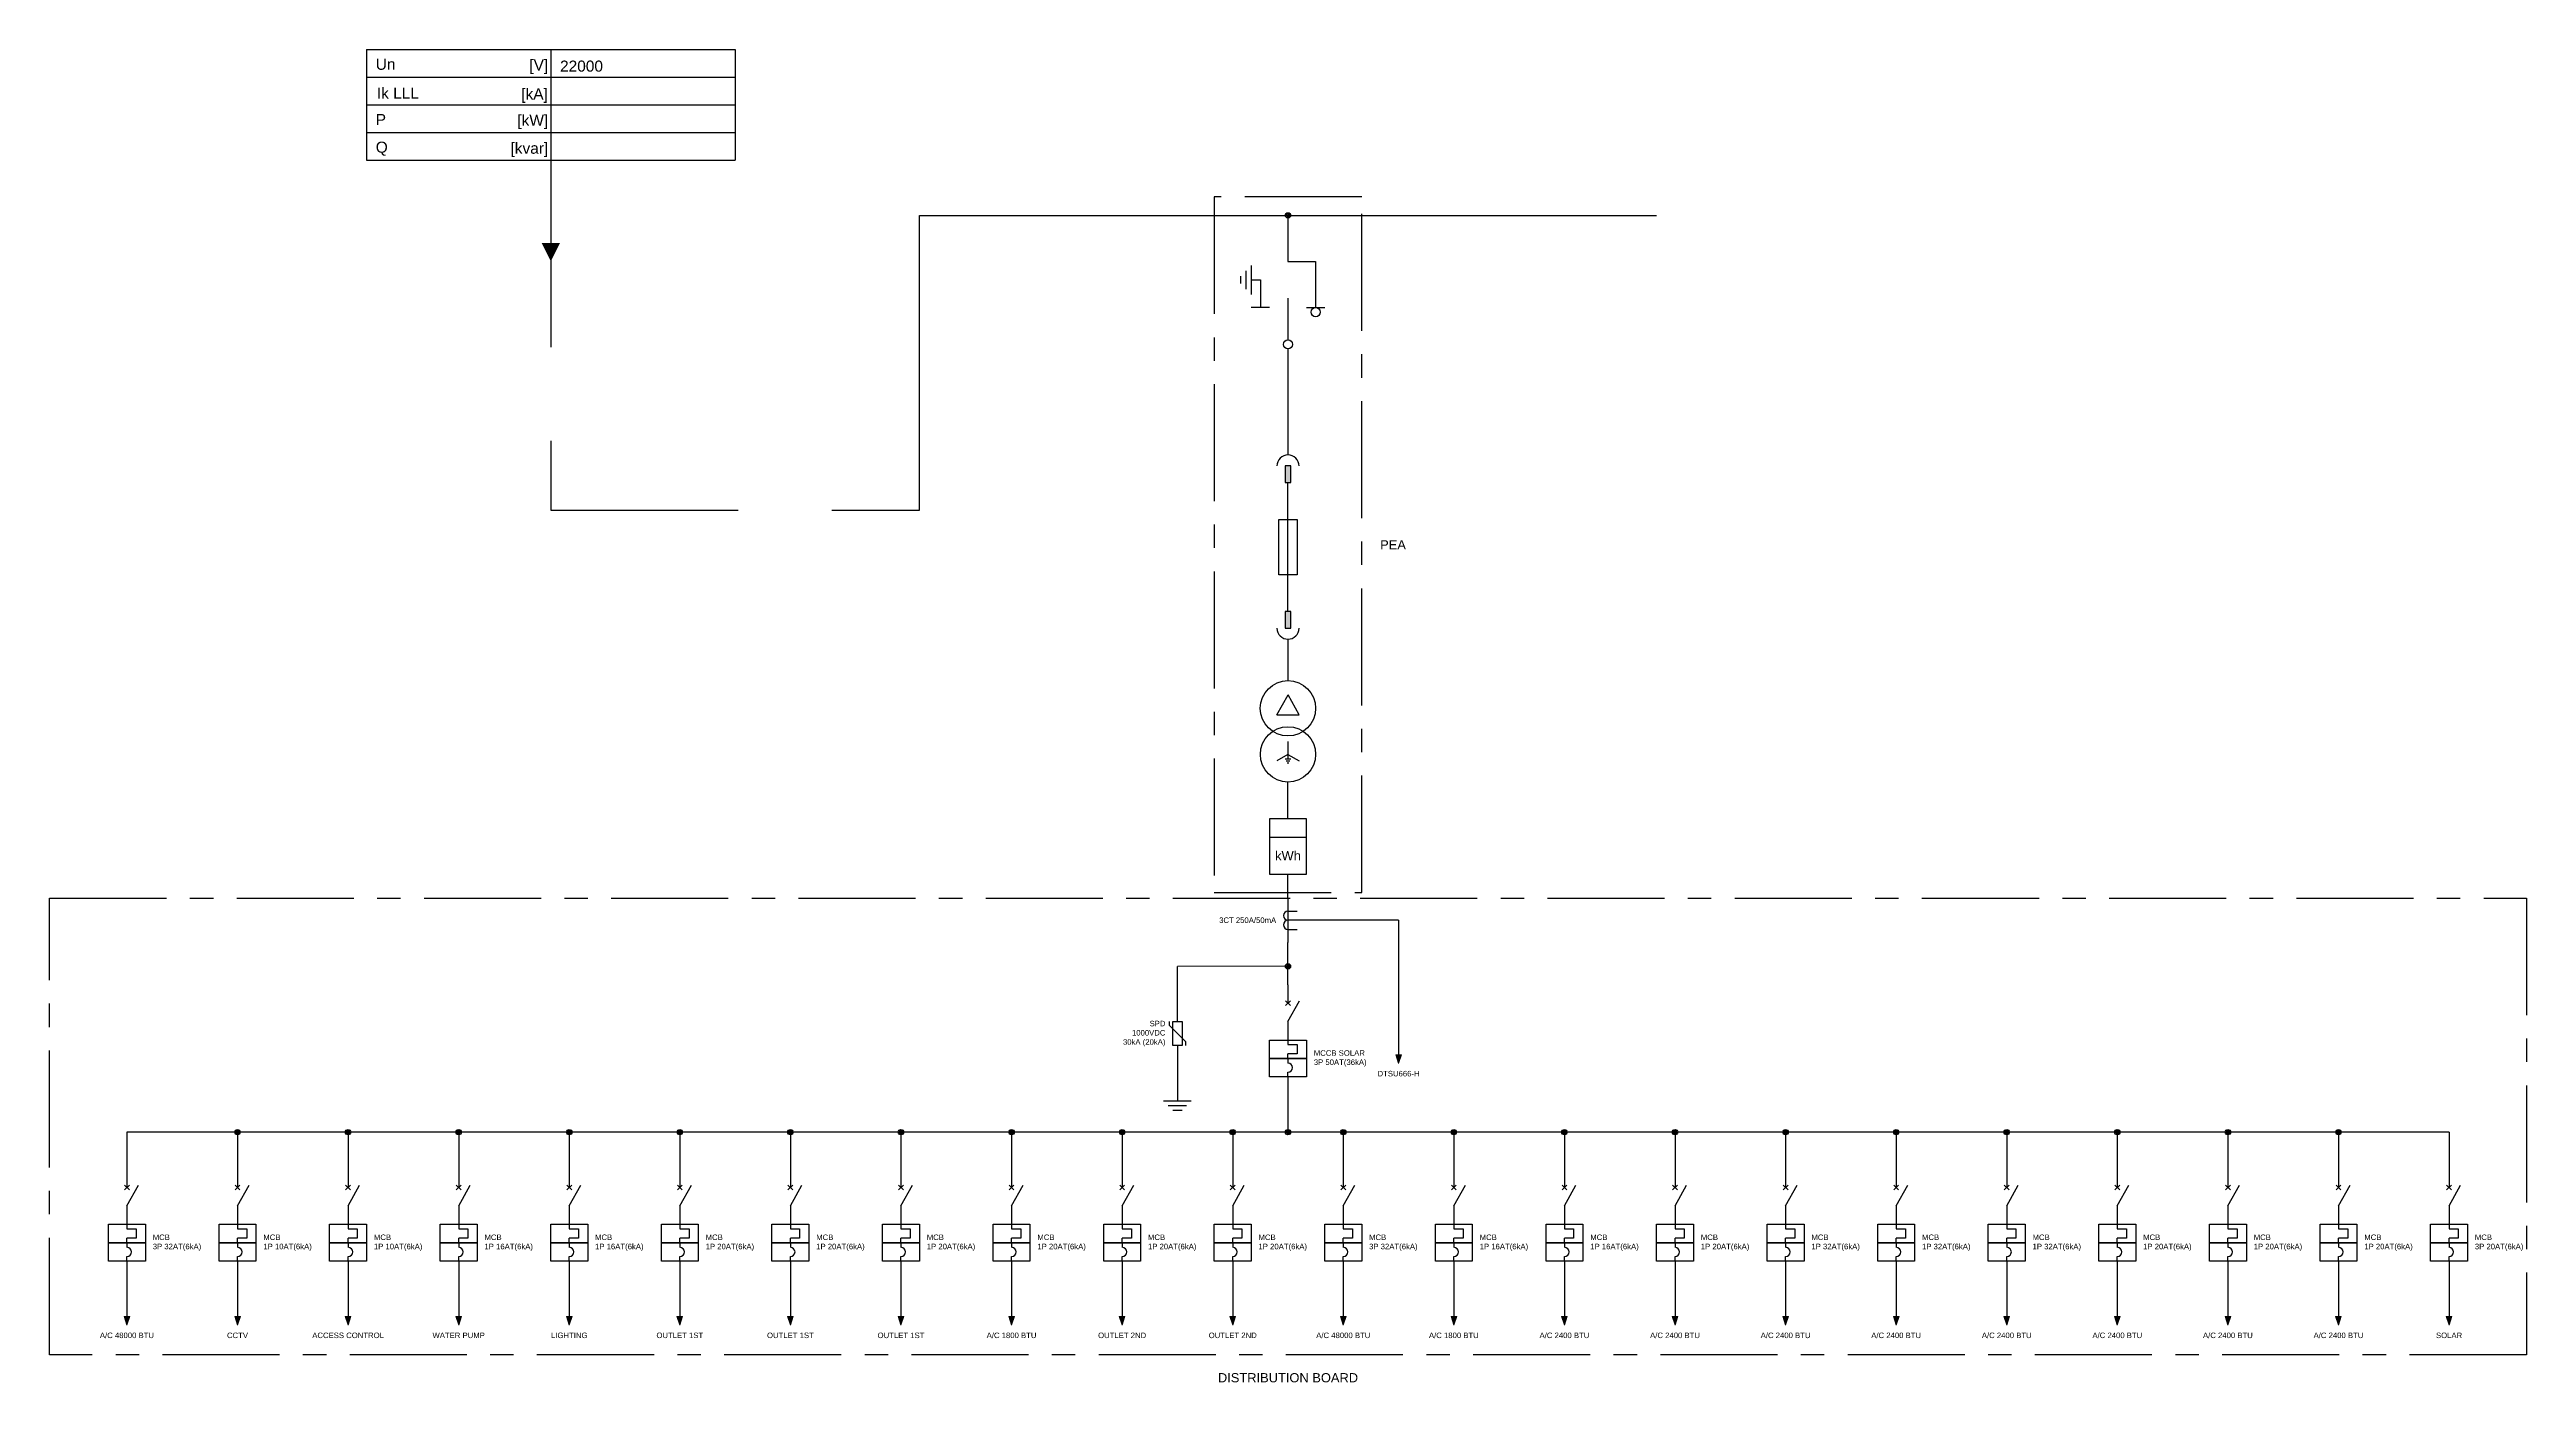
# Model space of a CAD drawing. Header units: inches. Extents: x 0 to 672, y -8 to 354.
import ezdxf
from ezdxf.enums import TextEntityAlignment as Align

# ---------------------------------------------------------------- set-up
doc = ezdxf.new("R2010")
doc.units = ezdxf.units.IN
doc.header["$MEASUREMENT"] = 0
doc.linetypes.add('CENTER', pattern=[50.8, 31.75, -6.35, 6.35, -6.35])
doc.linetypes.add('DASHEDX2', pattern=[38.1, 25.4, -12.7])
for name, color, linetype in [('-CARTIGLIO', 7, 'Continuous'), ('-POTENZA', 7, 'Continuous'), ('-TEXT', 7, 'Continuous'), ('1', 7, 'Continuous'), ('SYMS', 7, 'Continuous'), ('WIRES', 7, 'Continuous')]:
    doc.layers.add(name, color=color, linetype=linetype)
doc.layers.add('wire', color=7, linetype='Continuous', lineweight=20)
doc.styles.add('ATTR', font='arial.ttf')
doc.styles.add('CARTIGLIO', font='arial.ttf')
doc.styles.get("Standard").update_dxf_attribs({"font": 'sanss___.ttf'})
doc.styles.add('WD_IEC', font='ISOCP2.shx', dxfattribs={"width": 0.9, "height": 4, "bigfont": 'extfont2.shx'})

# ---------------------------------------------------------------- blocks, each defined once
blk = doc.blocks.new('HCB21Q9')
for p, q in [((-7.5, 0), (-2.5, 0)), ((-1.84, 0.66), (-3.16, -0.66)), ((-3.16, 0.66), (-1.84, -0.66)), ((2.5, 0), (-3.12, 3.13)), ((2.5, 0), (7.5, 0)), ((7.5, 0), (8.75, 0)), ((8.75, 0), (8.75, 2.5)), ((8.75, 2.5), (11.25, 2.5)), ((11.25, 2.5), (11.25, 0)), ((12.5, 0), (11.25, 0)), ((12.5, 0), (13.75, 0)), ((17.5, 0), (16.25, 0)), ((17.5, 0), (22.5, 0))]:
    blk.add_line(p, q)
for points in [[(7.5, 5), (12.5, 5), (12.5, -5), (7.5, -5)], [(12.5, 5), (17.5, 5), (17.5, -5), (12.5, -5)]]:
    blk.add_lwpolyline(points, close=True)
blk.add_arc((15, 0), 1.25, 0, 180)
at = {"style": 'WD_IEC'}
for tag, height, p in [('INST', 2.5, (6.95, 11.55)), ('TAG2', 2.5, (6.95, 5.23)), ('LOC', 2.5, (6.95, 8.32)), ('TERM02', 2, (22.5, 1)), ('DESC1', 2.5, (-2.31, -7.7)), ('XREF', 2.5, (-2.31, -4.58)), ('DESC3', 2.5, (-1.53, -14.52)), ('DESC2', 2.5, (-1.53, -11.09))]:
    blk.add_attdef(tag, text='', height=height, dxfattribs=at).set_placement(p, align=Align.RIGHT)
at = {"style": 'WD_IEC', "flags": 1}
for tag, p, height in [('RATING1', (12.19, 6.16), 2.5), ('X4TERM01', (-7.5, 0), 0.32), ('X2LINK', (-0.31, 2.29), 0.32), ('X8LINK', (-0.31, 0.79), 0.32), ('X1TERM02', (22.5, 0), 0.32), ('CONTACT', (-7.67, -1.7), 1), ('FAMILY', (17.86, -2.21), 1)]:
    blk.add_attdef(tag, p, '', height=height, dxfattribs=at)
at = {"style": 'WD_IEC'}
blk.add_attdef('TERM01', (-7.5, 1), '', height=2, dxfattribs=at)
blk = doc.blocks.new('VGND2')
for p, q in [((0, 0), (0, -5)), ((-3.75, -5), (3.75, -5)), ((-2.5, -6.25), (2.5, -6.25)), ((-1.25, -7.5), (1.25, -7.5))]:
    blk.add_line(p, q)
at = {"style": 'WD_IEC'}
for tag, p in [('INST', (-5.25, 2.75)), ('LOC', (-5.25, -0.75)), ('TAG1', (-5.25, -4.25))]:
    blk.add_attdef(tag, text='', height=2.5, dxfattribs=at).set_placement(p, align=Align.RIGHT)
at = {"style": 'WD_IEC', "flags": 1}
blk.add_attdef('X2TERM01', (0, 0), '', height=0.32, dxfattribs=at)
blk = doc.blocks.new('WDDOT')
for radius in [0.72, 0.449, 0.223]:
    blk.add_circle((0, 0), radius)
blk = doc.blocks.new('UTILITY_MV')
at = {"layer": '-CARTIGLIO', "color": 0}
for p, q in [((0, 2.5), (50, 2.5)), ((0, 2.5), (0, -12.5)), ((25, 2.5), (25, -12.5)), ((50, 2.5), (50, -12.5)), ((0, -1.25), (50, -1.25)), ((0, -5), (50, -5)), ((0, -8.75), (50, -8.75)), ((0, -12.5), (50, -12.5))]:
    blk.add_line(p, q, dxfattribs=at)
at = {"layer": '-POTENZA', "color": 0, "linetype": 'DASHEDX2'}
for p, q in [((25, -12.5), (25, -60)), ((25, -60), (75, -60))]:
    blk.add_line(p, q, dxfattribs=at)
at = {"layer": '-POTENZA', "color": 0}
blk.add_solid([(25, -26.25), (26.25, -23.75), (25, -26.25), (23.75, -23.75)], dxfattribs=at)
at = {"layer": '-TEXT', "style": 'CARTIGLIO'}
for s, p in [('Un', (1.25, -0.25)), ('Ik LLL', (1.4, -4.17)), ('P', (1.25, -7.75)), ('Q', (1.25, -11.5))]:
    blk.add_text(s, height=1.5, dxfattribs=at).set_placement(p)
for s, p in [('[V]', (24.65, -0.35)), ('[kA]', (24.6, -4.28)), ('[kW]', (24.65, -7.85)), ('[kvar]', (24.65, -11.64))]:
    blk.add_text(s, height=1.5, dxfattribs=at).set_placement(p, align=Align.RIGHT)
at = {"layer": '-TEXT', "style": 'ATTR'}
for tag, p in [('VREF', (26.25, -0.5)), ('I_CCN', (26.22, -4.42)), ('LF_P', (26.25, -8)), ('LF_Q', (26.25, -11.75))]:
    blk.add_attdef(tag, p, '', height=1.5, dxfattribs=at)

msp = doc.modelspace()

# ---------------------------------------------------------------- hatches: boundary and pattern name
at = {"layer": 'wire', "lineweight": 20}
h = msp.add_hatch(color=256, dxfattribs=at)
h.dxf.hatch_style = 1
h.paths.add_polyline_path([(366.77, 81.39), (365.23, 81.39), (366, 79.01)])
at = {"layer": 'wire'}
h = msp.add_hatch(color=256, dxfattribs=at)
h.dxf.hatch_style = 1
h.paths.add_polyline_path([(21.77, 10.38), (20.23, 10.38), (21, 8)])
h = msp.add_hatch(color=256, dxfattribs=at)
h.dxf.hatch_style = 1
h.paths.add_polyline_path([(51.77, 10.38), (50.23, 10.38), (51, 8)])
h = msp.add_hatch(color=256, dxfattribs=at)
h.dxf.hatch_style = 1
h.paths.add_polyline_path([(81.77, 10.38), (80.23, 10.38), (81, 8)])
h = msp.add_hatch(color=256, dxfattribs=at)
h.dxf.hatch_style = 1
h.paths.add_polyline_path([(111.77, 10.38), (110.23, 10.38), (111, 8)])
h = msp.add_hatch(color=256, dxfattribs=at)
h.dxf.hatch_style = 1
h.paths.add_polyline_path([(141.77, 10.38), (140.23, 10.38), (141, 8)])
h = msp.add_hatch(color=256, dxfattribs=at)
h.dxf.hatch_style = 1
h.paths.add_polyline_path([(171.77, 10.38), (170.23, 10.38), (171, 8)])
h = msp.add_hatch(color=256, dxfattribs=at)
h.dxf.hatch_style = 1
h.paths.add_polyline_path([(201.77, 10.38), (200.23, 10.38), (201, 8)])
h = msp.add_hatch(color=256, dxfattribs=at)
h.dxf.hatch_style = 1
h.paths.add_polyline_path([(231.77, 10.38), (230.23, 10.38), (231, 8)])
h = msp.add_hatch(color=256, dxfattribs=at)
h.dxf.hatch_style = 1
h.paths.add_polyline_path([(261.77, 10.38), (260.23, 10.38), (261, 8)])
h = msp.add_hatch(color=256, dxfattribs=at)
h.dxf.hatch_style = 1
h.paths.add_polyline_path([(291.77, 10.38), (290.23, 10.38), (291, 8)])
h = msp.add_hatch(color=256, dxfattribs=at)
h.dxf.hatch_style = 1
h.paths.add_polyline_path([(321.77, 10.38), (320.23, 10.38), (321, 8)])
h = msp.add_hatch(color=256, dxfattribs=at)
h.dxf.hatch_style = 1
h.paths.add_polyline_path([(351.77, 10.38), (350.23, 10.38), (351, 8)])
h = msp.add_hatch(color=256, dxfattribs=at)
h.dxf.hatch_style = 1
h.paths.add_polyline_path([(381.77, 10.38), (380.23, 10.38), (381, 8)])
h = msp.add_hatch(color=256, dxfattribs=at)
h.dxf.hatch_style = 1
h.paths.add_polyline_path([(411.77, 10.38), (410.23, 10.38), (411, 8)])
h = msp.add_hatch(color=256, dxfattribs=at)
h.dxf.hatch_style = 1
h.paths.add_polyline_path([(441.77, 10.38), (440.23, 10.38), (441, 8)])
h = msp.add_hatch(color=256, dxfattribs=at)
h.dxf.hatch_style = 1
h.paths.add_polyline_path([(471.77, 10.38), (470.23, 10.38), (471, 8)])
h = msp.add_hatch(color=256, dxfattribs=at)
h.dxf.hatch_style = 1
h.paths.add_polyline_path([(501.77, 10.38), (500.23, 10.38), (501, 8)])
h = msp.add_hatch(color=256, dxfattribs=at)
h.dxf.hatch_style = 1
h.paths.add_polyline_path([(531.77, 10.38), (530.23, 10.38), (531, 8)])
h = msp.add_hatch(color=256, dxfattribs=at)
h.dxf.hatch_style = 1
h.paths.add_polyline_path([(561.77, 10.38), (560.23, 10.38), (561, 8)])
h = msp.add_hatch(color=256, dxfattribs=at)
h.dxf.hatch_style = 1
h.paths.add_polyline_path([(591.77, 10.38), (590.23, 10.38), (591, 8)])
h = msp.add_hatch(color=256, dxfattribs=at)
h.dxf.hatch_style = 1
h.paths.add_polyline_path([(621.77, 10.38), (620.23, 10.38), (621, 8)])
h = msp.add_hatch(color=256, dxfattribs=at)
h.dxf.hatch_style = 1
h.paths.add_polyline_path([(651.77, 10.38), (650.23, 10.38), (651, 8)])
at = {"layer": 'WIRES'}
h = msp.add_hatch(color=256, dxfattribs=at)
h.dxf.hatch_style = 1
h.paths.add_polyline_path([(335.25, 236.63), (336.75, 236.63), (336.75, 241.13), (335.25, 241.13)])
h.paths.add_polyline_path([(336.75, 201.63), (335.25, 201.63), (335.25, 197.13), (336.75, 197.13)])

# ---------------------------------------------------------------- linework, layer by layer
at = {"layer": '1'}
msp.add_line((236, 229.13), (236, 309.13), dxfattribs=at)
at = {"layer": 'wire', "lineweight": 20}
for p, q in [((366, 79.01), (365.23, 81.39)), ((366.77, 81.39), (365.23, 81.39)), ((366, 79.01), (366.77, 81.39))]:
    msp.add_line(p, q, dxfattribs=at)
at = {"layer": 'wire'}
for p, q in [((21, 8), (20.23, 10.38)), ((21.77, 10.38), (20.23, 10.38)), ((21, 8), (21.77, 10.38)), ((51, 8), (50.23, 10.38)), ((51.77, 10.38), (50.23, 10.38)), ((51, 8), (51.77, 10.38)), ((81, 8), (80.23, 10.38)), ((81.77, 10.38), (80.23, 10.38)), ((81, 8), (81.77, 10.38)), ((111, 8), (110.23, 10.38)), ((111.77, 10.38), (110.23, 10.38)), ((111, 8), (111.77, 10.38)), ((141, 8), (140.23, 10.38)), ((141.77, 10.38), (140.23, 10.38)), ((141, 8), (141.77, 10.38)), ((171, 8), (170.23, 10.38)), ((171.77, 10.38), (170.23, 10.38)), ((171, 8), (171.77, 10.38)), ((201, 8), (200.23, 10.38)), ((201.77, 10.38), (200.23, 10.38)), ((201, 8), (201.77, 10.38)), ((231, 8), (230.23, 10.38)), ((231.77, 10.38), (230.23, 10.38)), ((231, 8), (231.77, 10.38)), ((261, 8), (260.23, 10.38)), ((261.77, 10.38), (260.23, 10.38)), ((261, 8), (261.77, 10.38)), ((291, 8), (290.23, 10.38)), ((291.77, 10.38), (290.23, 10.38)), ((291, 8), (291.77, 10.38)), ((321, 8), (320.23, 10.38)), ((321.77, 10.38), (320.23, 10.38)), ((321, 8), (321.77, 10.38)), ((351, 8), (350.23, 10.38)), ((351.77, 10.38), (350.23, 10.38)), ((351, 8), (351.77, 10.38)), ((381, 8), (380.23, 10.38)), ((381.77, 10.38), (380.23, 10.38)), ((381, 8), (381.77, 10.38)), ((411, 8), (410.23, 10.38)), ((411.77, 10.38), (410.23, 10.38)), ((411, 8), (411.77, 10.38)), ((441, 8), (440.23, 10.38)), ((441.77, 10.38), (440.23, 10.38)), ((441, 8), (441.77, 10.38)), ((471, 8), (470.23, 10.38)), ((471.77, 10.38), (470.23, 10.38)), ((471, 8), (471.77, 10.38)), ((501, 8), (500.23, 10.38)), ((501.77, 10.38), (500.23, 10.38)), ((501, 8), (501.77, 10.38)), ((531, 8), (530.23, 10.38)), ((531.77, 10.38), (530.23, 10.38)), ((531, 8), (531.77, 10.38)), ((561, 8), (560.23, 10.38)), ((561.77, 10.38), (560.23, 10.38)), ((561, 8), (561.77, 10.38)), ((591, 8), (590.23, 10.38)), ((591.77, 10.38), (590.23, 10.38)), ((591, 8), (591.77, 10.38)), ((621, 8), (620.23, 10.38)), ((621.77, 10.38), (620.23, 10.38)), ((621, 8), (621.77, 10.38)), ((651, 8), (650.23, 10.38)), ((651.77, 10.38), (650.23, 10.38)), ((651, 8), (651.77, 10.38))]:
    msp.add_line(p, q, dxfattribs=at)
at = {"layer": 'WIRES'}
for p, q in [((236, 309.13), (436, 309.13)), ((336, 309.13), (336, 296.63)), ((336, 296.63), (343.5, 296.63)), ((343.5, 296.63), (343.5, 284.13)), ((323.07, 292.64), (323.07, 290.62)), ((324.54, 294.1), (324.54, 289.15)), ((326, 295.57), (326, 287.69)), ((326, 291.63), (328.5, 291.63)), ((328.5, 291.63), (328.5, 284.13)), ((331, 284.13), (326, 284.13)), ((336, 286.63), (336, 275.38)), ((341, 284.13), (346, 284.13)), ((336, 272.88), (336, 244.13)), ((336, 201.63), (336, 236.63)), ((336, 194.13), (336, 182.89)), ((332.94, 173.61), (336.06, 179.02)), ((339.06, 173.61), (336.06, 179.02)), ((332.94, 173.61), (339.06, 173.61)), ((335.99, 162.88), (332.94, 161.11)), ((335.25, 161.63), (336.75, 161.63)), ((335.99, 162.88), (339.06, 161.11)), ((336, 166.41), (336, 161.63)), ((335.5, 161.13), (336.5, 161.13)), ((335.75, 160.63), (336.25, 160.63)), ((336, 145.38), (336, 155.38)), ((331, 140.38), (341, 140.38)), ((336, 123.88), (336, 130.38)), ((336, 123.88), (336, 111.88)), ((336, 120.38), (338.5, 120.38)), ((366, 117.89), (336, 117.88)), ((336, 115.38), (338.5, 115.38)), ((366, 117.89), (366, 81.39)), ((336, 105.38), (336, 111.88)), ((336, 105.38), (306, 105.37)), ((306, 90.37), (306, 105.37)), ((336, 100.38), (336, 105.38)), ((303.75, 90.37), (303.75, 89.37)), ((308.25, 84.87), (303.75, 89.37)), ((304.75, 90.37), (307.25, 90.37)), ((304.75, 83.87), (304.75, 90.37)), ((307.25, 90.37), (307.25, 83.87)), ((307.25, 83.87), (304.75, 83.87)), ((306, 83.87), (306, 73.87)), ((308.25, 83.87), (308.25, 84.87)), ((336, 70.38), (336, 60.38)), ((21, 60.38), (21, 50.38)), ((651, 60.38), (21, 60.38)), ((51, 60.38), (51, 50.38)), ((81, 60.38), (81, 50.38)), ((111, 60.38), (111, 50.38)), ((141, 60.38), (141, 50.38)), ((171, 60.38), (171, 50.38)), ((201, 60.38), (201, 50.38)), ((231, 60.38), (231, 50.38)), ((261, 60.38), (261, 50.38)), ((291, 60.38), (291, 50.38)), ((321, 60.38), (321, 50.38)), ((351, 60.38), (351, 50.38)), ((381, 60.38), (381, 50.38)), ((411, 60.38), (411, 50.38)), ((441, 60.38), (441, 50.38)), ((471, 60.38), (471, 50.38)), ((501, 60.38), (501, 50.38)), ((531, 60.38), (531, 50.38)), ((561, 60.38), (561, 50.38)), ((591, 60.38), (591, 50.38)), ((621, 60.38), (621, 50.38)), ((651, 60.38), (651, 50.38)), ((21, 20.38), (21, 10.38)), ((51, 20.38), (51, 10.38)), ((81, 20.38), (81, 10.38)), ((111, 20.38), (111, 10.38)), ((141, 20.38), (141, 10.38)), ((171, 20.38), (171, 10.38)), ((201, 20.38), (201, 10.38)), ((231, 20.38), (231, 10.38)), ((261, 20.38), (261, 10.38)), ((291, 20.38), (291, 10.38)), ((321, 20.38), (321, 10.38)), ((351, 20.38), (351, 10.38)), ((381, 20.38), (381, 10.38)), ((411, 20.38), (411, 10.38)), ((441, 20.38), (441, 10.38)), ((471, 20.38), (471, 10.38)), ((501, 20.38), (501, 10.38)), ((531, 20.38), (531, 10.38)), ((561, 20.38), (561, 10.38)), ((591, 20.38), (591, 10.38)), ((621, 20.38), (621, 10.38)), ((651, 20.38), (651, 10.38))]:
    msp.add_line(p, q, dxfattribs=at)
at = {"layer": 'WIRES', "linetype": 'CENTER'}
for points in [[(316, 125.38), (356, 125.38), (356, 314.13), (316, 314.13)], [(0, 123.88), (672, 123.88), (672, 0), (0, 0)]]:
    msp.add_lwpolyline(points, close=True, dxfattribs=at)
at = {"layer": 'WIRES'}
for points in [[(335.25, 236.63), (336.75, 236.63), (336.75, 241.13), (335.25, 241.13)], [(333.5, 226.63), (338.5, 226.63), (338.5, 211.63), (333.5, 211.63)], [(335.25, 197.13), (336.75, 197.13), (336.75, 201.63), (335.25, 201.63)], [(331, 130.38), (341, 130.38), (341, 145.38), (331, 145.38)]]:
    msp.add_lwpolyline(points, close=True, dxfattribs=at)
for centre, radius in [((343.5, 282.88), 1.25), ((336, 274.13), 1.25), ((335.99, 175.38), 7.51), ((336, 162.88), 7.5)]:
    msp.add_circle(centre, radius, dxfattribs=at)
for centre, radius, start, end in [((336, 241.13), 3, 0, 180), ((336, 197.13), 3, 180, 0), ((336, 119.13), 1.25, 90, 270), ((336, 116.63), 1.25, 90, 270)]:
    msp.add_arc(centre, radius, start, end, dxfattribs=at)

# ---------------------------------------------------------------- block references
at = {"layer": '1', "linetype": 'Continuous'}
ref = msp.add_blockref('UTILITY_MV', (86, 349.13), dxfattribs=dict(at, xscale=2, yscale=2, zscale=2))
ref.add_attrib('VREF', '22000', (138.5, 348.13), dxfattribs={"layer": '-TEXT', "height": 3, "style": 'ATTR'})
at = {"layer": 'SYMS'}
for name, p in [('WDDOT', (336, 309.13)), ('WDDOT', (336, 105.38)), ('VGND2', (306, 73.87)), ('WDDOT', (51, 60.38)), ('WDDOT', (81, 60.38)), ('WDDOT', (111, 60.38)), ('WDDOT', (141, 60.38)), ('WDDOT', (171, 60.38)), ('WDDOT', (201, 60.38)), ('WDDOT', (231, 60.38)), ('WDDOT', (261, 60.38)), ('WDDOT', (291, 60.38)), ('WDDOT', (321, 60.38)), ('WDDOT', (336, 60.38)), ('WDDOT', (351, 60.38)), ('WDDOT', (381, 60.38)), ('WDDOT', (411, 60.38)), ('WDDOT', (441, 60.38)), ('WDDOT', (471, 60.38)), ('WDDOT', (501, 60.38)), ('WDDOT', (531, 60.38)), ('WDDOT', (561, 60.38)), ('WDDOT', (591, 60.38)), ('WDDOT', (621, 60.38))]:
    msp.add_blockref(name, p, dxfattribs=at)
at = {"layer": 'SYMS', "lineweight": 20, "rotation": 270}
msp.add_blockref('HCB21Q9', (336, 92.88), dxfattribs=at)
at = {"layer": 'SYMS', "rotation": 270}
for p in [(21, 42.88), (51, 42.88), (81, 42.88), (111, 42.88), (141, 42.88), (171, 42.88), (201, 42.88), (231, 42.88), (261, 42.88), (291, 42.88), (321, 42.88), (351, 42.88), (381, 42.88), (411, 42.88), (441, 42.88), (471, 42.88), (501, 42.88), (531, 42.88), (561, 42.88), (591, 42.88), (621, 42.88), (651, 42.88)]:
    msp.add_blockref('HCB21Q9', p, dxfattribs=at)

# ---------------------------------------------------------------- texts
at = {"layer": 'wire', "lineweight": 20, "insert": (366, 77.01), "char_height": 1.5, "attachment_point": 2}
msp.add_mtext_dynamic_manual_height_columns('DTSU666-H', width=16.6653, gutter_width=10, heights=[1.66], dxfattribs=at)
at = {"layer": 'wire', "char_height": 1.5, "attachment_point": 2}
for s, width, heights, insert in [('A/C 48000 BTU', 17.3703, [1.43], (21, 6)), ('CCTV', 16.6653, [1.66], (51, 6)), ('ACCESS CONTROL', 21.9212, [1.43], (81, 6)), ('WATER PUMP', 16.6653, [1.66], (111, 6)), ('LIGHTING', 17.3703, [1.43], (141, 6)), ('OUTLET 1ST', 16.6653, [1.66], (171, 6)), ('OUTLET 1ST', 16.6653, [1.66], (201, 6)), ('OUTLET 1ST', 16.6653, [1.66], (231, 6)), ('A/C 1800 BTU', 16.6653, [1.66], (261, 6)), ('OUTLET 2ND', 16.6653, [1.66], (291, 6)), ('OUTLET 2ND', 16.6653, [1.66], (321, 6)), ('A/C 48000 BTU', 16.6653, [1.66], (351, 6)), ('A/C 1800 BTU', 16.6653, [1.66], (381, 6)), ('A/C 2400 BTU', 16.6653, [1.66], (411, 6)), ('A/C 2400 BTU', 16.6653, [1.66], (441, 6)), ('A/C 2400 BTU', 16.6653, [1.66], (471, 6)), ('A/C 2400 BTU', 16.6653, [1.66], (501, 6)), ('A/C 2400 BTU', 16.6653, [1.66], (531, 6)), ('A/C 2400 BTU', 16.6653, [1.66], (561, 6)), ('A/C 2400 BTU', 16.6653, [1.66], (591, 6)), ('A/C 2400 BTU', 16.6653, [1.66], (621, 6)), ('SOLAR', 16.6653, [1.66], (651, 6))]:
    msp.add_mtext_dynamic_manual_height_columns(s, width=width, gutter_width=10, heights=heights, dxfattribs=dict(at, insert=insert))
at = {"layer": 'WIRES'}
for s, width, heights, insert, char_height, attachment_point in [('PEA', 9.7335, [1.2], (361, 219.75), 2.5, 4), ('kWh', 10, [0], (336, 135.38), 2.5, 5), ('3CT 250A/50mA', 28.1077, [1.54], (332.8, 117.88), 1.5, 6), ('\\pxqr;SPD^J1000VDC\\P30kA (20kA)', 12.8484, [7.51], (302.75, 87.12), 1.5, 6), ('MCCB SOLAR^J3P 50AT(36kA)', 24.212, [8.47], (343, 80.38), 1.5, 4), ('MCB\\P3P 32AT(6kA)', 14.4176, [4.76], (28, 30.38), 1.5, 4), ('MCB\\P1P 10AT(6kA)', 14.683, [4.76], (58, 30.38), 1.5, 4), ('MCB\\P1P 10AT(6kA)', 14.683, [4.76], (88, 30.38), 1.5, 4), ('MCB\\P1P 16AT(6kA)', 14.683, [4.76], (118, 30.38), 1.5, 4), ('MCB\\P1P 16AT(6kA)', 14.683, [4.76], (148, 30.38), 1.5, 4), ('MCB\\P1P 20AT(6kA)', 14.683, [4.76], (178, 30.38), 1.5, 4), ('MCB\\P1P 20AT(6kA)', 14.683, [4.76], (208, 30.38), 1.5, 4), ('MCB\\P1P 20AT(6kA)', 14.683, [4.76], (238, 30.38), 1.5, 4), ('MCB\\P1P 20AT(6kA)', 14.683, [4.76], (268, 30.38), 1.5, 4), ('MCB\\P1P 20AT(6kA)', 14.683, [4.76], (298, 30.38), 1.5, 4), ('MCB\\P1P 20AT(6kA)', 14.683, [4.76], (328, 30.38), 1.5, 4), ('MCB\\P3P 32AT(6kA)', 14.4176, [4.76], (358, 30.38), 1.5, 4), ('MCB\\P1P 16AT(6kA)', 14.683, [4.76], (388, 30.38), 1.5, 4), ('MCB\\P1P 16AT(6kA)', 14.683, [4.76], (418, 30.38), 1.5, 4), ('MCB\\P1P 20AT(6kA)', 14.683, [4.76], (448, 30.38), 1.5, 4), ('MCB\\P1P 32AT(6kA)', 14.683, [4.76], (478, 30.38), 1.5, 4), ('MCB\\P1P 32AT(6kA)', 14.683, [4.76], (508, 30.38), 1.5, 4), ('MCB\\P1P 32AT(6kA)', 14.683, [4.76], (538, 30.38), 1.5, 4), ('MCB\\P1P 20AT(6kA)', 14.683, [4.76], (568, 30.38), 1.5, 4), ('MCB\\P1P 20AT(6kA)', 14.683, [4.76], (598, 30.38), 1.5, 4), ('MCB\\P1P 20AT(6kA)', 14.683, [4.76], (628, 30.38), 1.5, 4), ('MCB\\P3P 20AT(6kA)', 14.683, [4.76], (658, 30.38), 1.5, 4), ('DISTRIBUTION BOARD', 61.2082, [0], (336, -5), 2.5, 2)]:
    msp.add_mtext_dynamic_manual_height_columns(s, width=width, gutter_width=12.5, heights=heights, dxfattribs=dict(at, insert=insert, char_height=char_height, attachment_point=attachment_point))

doc.saveas('drawing.dxf')
